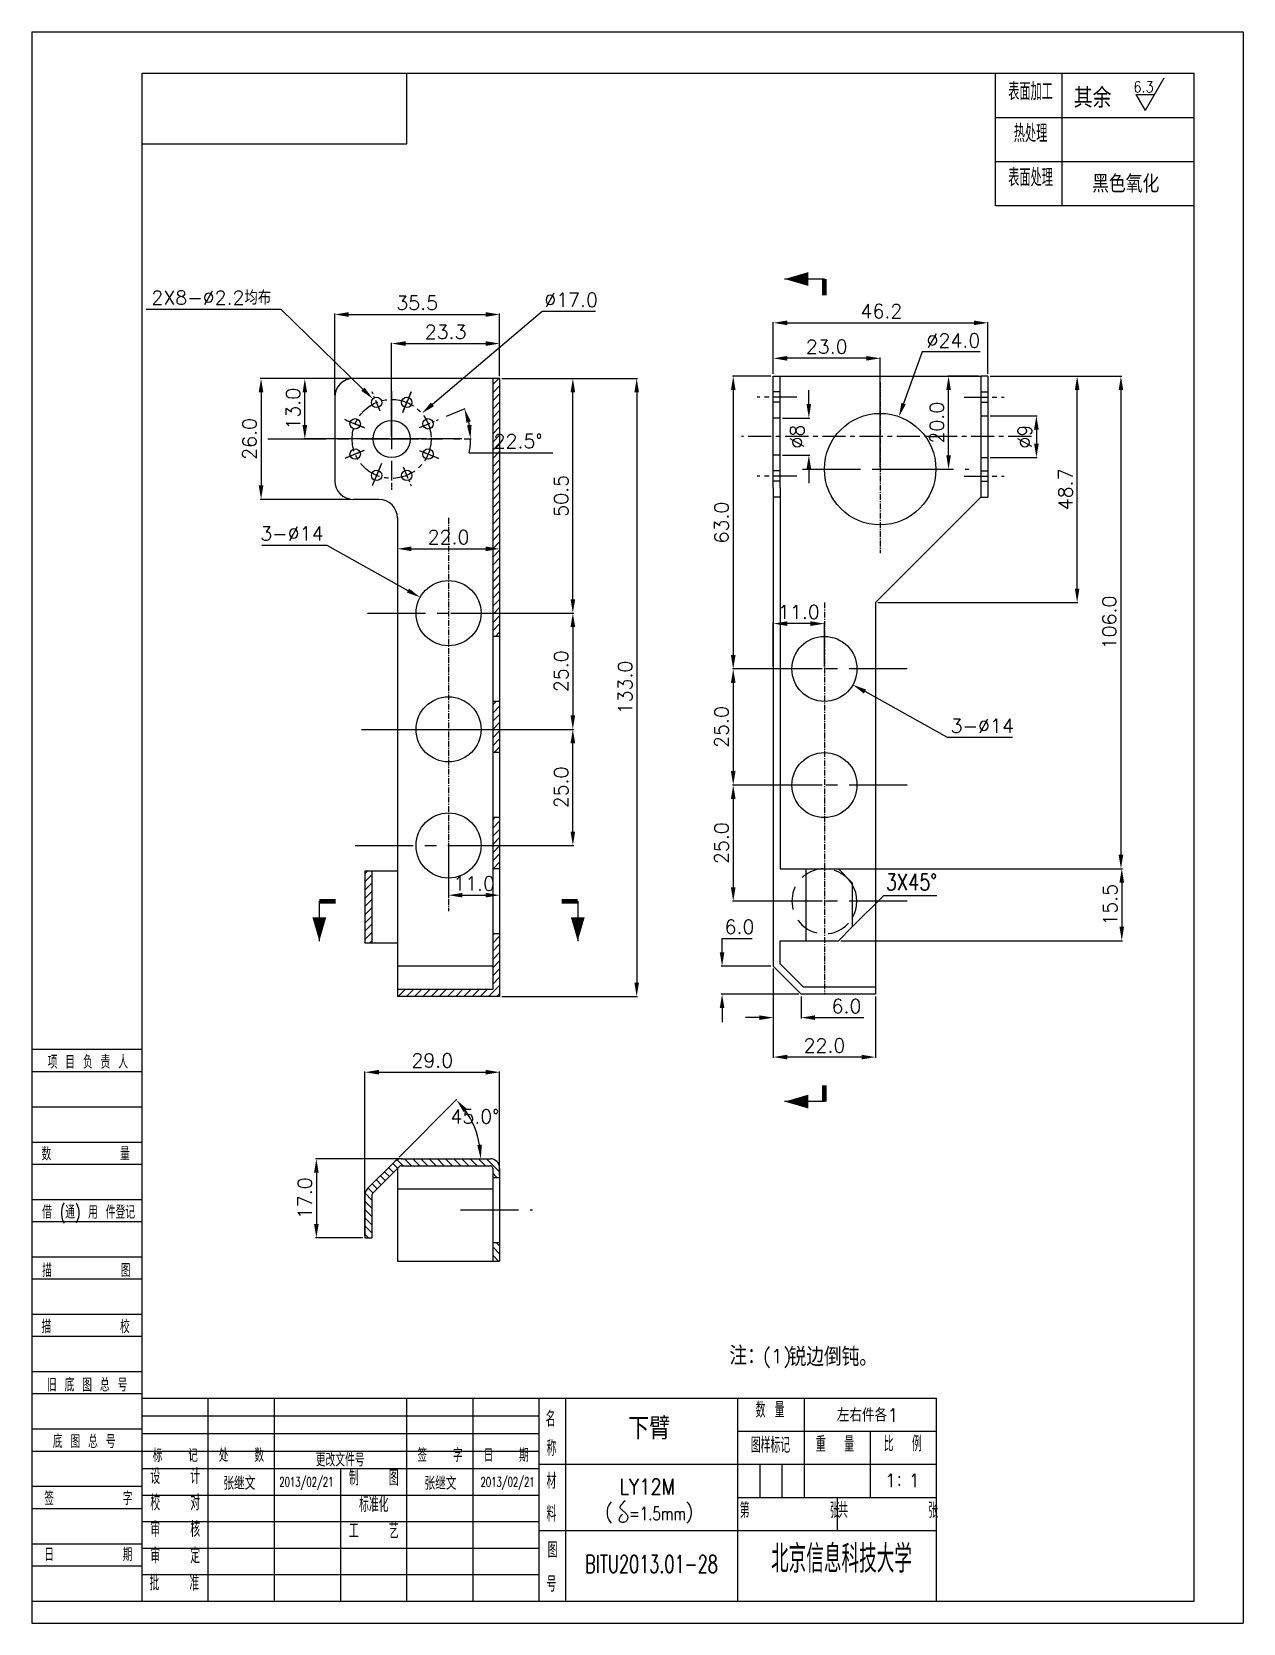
# Model space of a CAD drawing. Extents: x 2854 to 5858, y -1165 to 723.
# Drawn here: x 3836.5 to 4097.3, y 380.3 to 722.8 of the extents above; entities that cross this region are included whole.
import ezdxf
from ezdxf.enums import TextEntityAlignment as Align

# ---------------------------------------------------------------- set-up
doc = ezdxf.new("R2010")
doc.units = 0
doc.header["$MEASUREMENT"] = 0
doc.linetypes.add('PF_CENTER', pattern=[2, 1.25, -0.25, 0.25, -0.25])
doc.linetypes.add('PF_DASHED', pattern=[0.75, 0.5, -0.25])
doc.layers.get('0').update_dxf_attribs({"linetype": 'CONTINUOUS'})
doc.layers.get('DEFPOINTS').update_dxf_attribs({"linetype": 'CONTINUOUS'})
for name, color, linetype in [('1', 1, 'CONTINUOUS'), ('SMPEN_CENTER', 4, 'PF_CENTER'), ('SMPEN_DASHED', 2, 'PF_DASHED'), ('SMPEN_DIM', 3, 'CONTINUOUS'), ('SMPEN_HATCH', 6, 'CONTINUOUS'), ('SMPEN_TEXT', 6, 'CONTINUOUS'), ('SMPEN_THICK', 7, 'CONTINUOUS')]:
    doc.layers.add(name, color=color, linetype=linetype)
doc.styles.get("Standard").update_dxf_attribs({"font": 'txt.shx', "bigfont": 'hshztxt.shx'})
doc.styles.add('STYLE1', font='complex.shx', dxfattribs={"bigfont": 'hzdx.shx'})
doc.dimstyles.get("Standard").update_dxf_attribs({"dimtxt": 3, "dimasz": 3, "dimexe": 0.18, "dimexo": 0.5, "dimgap": 1, "dimtad": 1, "dimtoh": 1, "dimdec": 1, "dimzin": 0, "dimdsep": 46, "dimtxsty": 'Standard', "dimcen": 0, "dimadec": 1, "dimazin": 0, "dimtfac": 1, "dimtdec": 1, "dimtofl": 0, "dimtmove": 0, "dimatfit": 3, "dimfxl": 0, "dimtolj": 1, "dimtzin": 0, "dimarcsym": 0})
doc.dimstyles.new('STANDARD$0', dxfattribs={"dimtxt": 3, "dimasz": 3, "dimexe": 0.18, "dimexo": 0.5, "dimgap": 1, "dimtad": 1, "dimtoh": 1, "dimdec": 1, "dimzin": 0, "dimdsep": 46, "dimtxsty": 'Standard', "dimcen": 0, "dimadec": 1, "dimazin": 0, "dimtfac": 1, "dimtdec": 1, "dimtofl": 0, "dimtmove": 0, "dimatfit": 3, "dimfxl": 0, "dimtolj": 1, "dimtzin": 0, "dimarcsym": 0})
pattern_1 = [(45, (-332.52, -1565.4697), (-0.88388348, 0.88388348), [])]

msp = doc.modelspace()

# ---------------------------------------------------------------- texts
at = {"color": 6, "width": 0.67}
for s, height, p in [('数 量', 3.325, (3995.48, 423.56)), ('标   记', 2.85, (3867.41, 414.14)), ('处   数', 2.85, (3881.66, 414.17)), ('签   字', 2.85, (3924.41, 414.18)), ('日   期', 2.85, (3938.66, 414.18)), ('图样标记', 3.325, (3995.56, 415.99)), ('重  量', 3.325, (4009.44, 416.18)), ('比  例', 3.325, (4024.05, 416.27)), ('设   计', 3.325, (3867.41, 409.28)), ('制   图', 3.325, (3910.16, 408.94)), ('校   对', 3.325, (3867.41, 403.58)), ('标准化', 3.325, (3910.16, 403.24)), ('第        张', 3.325, (3999.7, 401.96)), ('共        张', 3.325, (4020.89, 401.96)), ('审   核', 3.325, (3867.41, 397.88)), ('工   艺', 3.325, (3910.16, 397.54)), ('审   定', 3.325, (3867.41, 392.18)), ('批   准', 3.325, (3867.21, 386.33))]:
    msp.add_text(s, height=height, dxfattribs=at).set_placement(p, align=Align.BOTTOM_CENTER)
at = {"color": 6}
for s, height, width, p in [('名', 3.33, 0.67, (3947.16, 422.61)), ('称', 3.33, 0.67, (3947.34, 416.29)), ('更改文件号', 2.85, 0.67, (3897.66, 414.04)), ('材', 3.33, 0.667, (3947.34, 409.24)), ('料', 3.33, 0.67, (3947.34, 402.19)), ('图', 3.33, 0.67, (3947.59, 394.41)), ('号', 3.33, 0.67, (3947.34, 387.11))]:
    msp.add_text(s, height=height, dxfattribs=dict(at, width=width)).set_placement(p)
at = {"layer": 'SMPEN_DIM', "style": 'STYLE1'}
for s, height, p in [('其余', 4.275, (4064.9, 708.83)), ('黑色氧化', 3.8, (4072.04, 690.28))]:
    msp.add_text(s, height=height, dxfattribs=at).set_placement(p, align=Align.MIDDLE)
at = {"layer": 'SMPEN_DIM'}
for s, height, width, p in [('6.3', 2.375, 0.85, (4075.88, 710.95)), ('3X45%%d', 3.5, 0.8, (4025.91, 539.83)), ('=1.5mm', 2.8, 0.75, (3971.24, 403.92))]:
    msp.add_text(s, height=height, dxfattribs=dict(at, width=width)).set_placement(p, align=Align.MIDDLE)
for s, height, p in [('注：', 4, (3990.52, 438.11)), ('(1)', 3, (3996.96, 437.55)), ('锐边倒钝。', 4, (4008.98, 437.83)), ('(', 3, (3960.76, 404.11))]:
    msp.add_text(s, height=height, dxfattribs=at).set_placement(p, align=Align.MIDDLE)
at = {"layer": 'SMPEN_DIM', "ltscale": 8}
for s, p in [('左右件各1', (4016.48, 425.26)), ('1：1', (4023.97, 411.01))]:
    msp.add_text(s, height=2.85, dxfattribs=at).set_placement(p, align=Align.MIDDLE)
for s, height, width, p in [('张继文', 2.85, 0.85, (3881.21, 410.57)), ('2013/02/21', 2, 0.6667, (3895.65, 410.57)), ('张继文', 2.85, 0.85, (3924.51, 410.57)), ('2013/02/21', 2, 0.6667, (3938.97, 410.57)), ('LY12M', 3.325, 0.85, (3969.05, 409.7)), ('BITU2013.01-28', 3.8, 0.6667, (3969.95, 393.05))]:
    msp.add_text(s, height=height, dxfattribs=dict(at, width=width)).set_placement(p, align=Align.MIDDLE)
at = {"layer": 'SMPEN_DIM', "text_generation_flag": 2}
msp.add_text('(', height=3, dxfattribs=at).set_placement((3978.1, 404.11), align=Align.MIDDLE)
at = {"layer": 'SMPEN_HATCH'}
msp.add_text('下臂', height=4.75, dxfattribs=at).set_placement((3969.44, 422.48), align=Align.MIDDLE)
at = {"layer": 'SMPEN_TEXT', "width": 0.667}
msp.add_text('北京信息科技大学', height=5.985, dxfattribs=at).set_placement((4010.85, 389.38), align=Align.BOTTOM_CENTER)

# ---------------------------------------------------------------- blocks, each defined once
blk = doc.blocks.new('*D679')
at = {"layer": 'DEFPOINTS', "color": 0, "ltscale": 10}
for p in [(3926.25, 547.68), (3937.25, 547.62), (3937.25, 536.99)]:
    blk.add_point(p, dxfattribs=at)
at = {"layer": 'SMPEN_DIM', "color": 0, "lineweight": -2, "ltscale": 10}
for p, q in [((3926.25, 547.18), (3926.25, 536.81)), ((3937.25, 547.12), (3937.25, 536.81)), ((3929.25, 536.99), (3934.25, 536.99))]:
    blk.add_line(p, q, dxfattribs=at)
at = {"layer": 'SMPEN_DIM', "color": 0, "ltscale": 10}
for points in [[(3929.25, 537.49), (3929.25, 536.49), (3926.25, 536.99)], [(3934.25, 537.49), (3934.25, 536.49), (3937.25, 536.99)]]:
    blk.add_solid(points, dxfattribs=at)
at = {"layer": 'SMPEN_DIM', "color": 0, "ltscale": 10, "insert": (3931.75, 539.49), "char_height": 3, "attachment_point": 5}
blk.add_mtext('\\A1;11.0', dxfattribs=at)
blk = doc.blocks.new('*D678')
at = {"layer": 'DEFPOINTS', "color": 0, "ltscale": 10}
for p in [(3930.78, 489.22), (3914.66, 479.67), (3916.08, 480.26), (3935.25, 480.26), (3908.83, 473.84)]:
    blk.add_point(p, dxfattribs=at)
at = {"layer": 'SMPEN_DIM', "color": 0, "lineweight": -2, "ltscale": 10}
blk.add_line((3915.6, 480.61), (3928.06, 493.07), dxfattribs=at)
blk.add_arc((3915.25, 480.26), 17.93, 9.5968, 35.4032, dxfattribs=at)
at = {"layer": 'SMPEN_DIM', "color": 0, "ltscale": 10}
for points in [[(3929.48, 490.32), (3930.25, 490.97), (3927.93, 492.94)], [(3933.43, 483.29), (3932.43, 483.21), (3933.18, 480.26)]]:
    blk.add_solid(points, dxfattribs=at)
at = {"layer": 'SMPEN_DIM', "color": 0, "ltscale": 10, "insert": (3931.92, 489.37), "char_height": 3, "attachment_point": 5}
blk.add_mtext('\\A1;45.0°', dxfattribs=at)
blk = doc.blocks.new('*D677')
at = {"layer": 'DEFPOINTS', "color": 0, "ltscale": 10}
for p in [(3916.77, 480.26), (3897.79, 463.26), (3908.25, 463.26)]:
    blk.add_point(p, dxfattribs=at)
at = {"layer": 'SMPEN_DIM', "color": 0, "lineweight": -2, "ltscale": 10}
for p, q in [((3916.27, 480.26), (3897.61, 480.26)), ((3897.79, 477.26), (3897.79, 466.26)), ((3907.75, 463.26), (3897.61, 463.26))]:
    blk.add_line(p, q, dxfattribs=at)
at = {"layer": 'SMPEN_DIM', "color": 0, "ltscale": 10}
for points in [[(3897.29, 477.26), (3898.29, 477.26), (3897.79, 480.26)], [(3897.29, 466.26), (3898.29, 466.26), (3897.79, 463.26)]]:
    blk.add_solid(points, dxfattribs=at)
at = {"layer": 'SMPEN_DIM', "color": 0, "ltscale": 10, "insert": (3895.29, 471.76), "char_height": 3, "attachment_point": 5, "rotation": 90}
blk.add_mtext('\\A1;17.0', dxfattribs=at)
blk = doc.blocks.new('*D676')
at = {"layer": 'DEFPOINTS', "color": 0, "ltscale": 10}
for p in [(3937.25, 498.89), (3937.25, 476.26), (3908.25, 463.26)]:
    blk.add_point(p, dxfattribs=at)
at = {"layer": 'SMPEN_DIM', "color": 0, "lineweight": -2, "ltscale": 10}
for p, q in [((3908.25, 463.76), (3908.25, 499.07)), ((3911.25, 498.89), (3934.25, 498.89)), ((3937.25, 476.76), (3937.25, 499.07))]:
    blk.add_line(p, q, dxfattribs=at)
at = {"layer": 'SMPEN_DIM', "color": 0, "ltscale": 10}
for points in [[(3911.25, 499.39), (3911.25, 498.39), (3908.25, 498.89)], [(3934.25, 499.39), (3934.25, 498.39), (3937.25, 498.89)]]:
    blk.add_solid(points, dxfattribs=at)
at = {"layer": 'SMPEN_DIM', "color": 0, "ltscale": 10, "insert": (3922.75, 501.39), "char_height": 3, "attachment_point": 5}
blk.add_mtext('\\A1;29.0', dxfattribs=at)
blk = doc.blocks.new('*D675')
at = {"layer": 'DEFPOINTS', "color": 0, "ltscale": 10}
for p in [(3996.17, 595.43), (3996.17, 585.68), (4007.17, 585.68)]:
    blk.add_point(p, dxfattribs=at)
at = {"layer": 'SMPEN_DIM', "color": 0, "lineweight": -2, "ltscale": 10}
for p, q in [((3996.17, 586.18), (3996.17, 595.61)), ((4004.17, 595.43), (3999.17, 595.43)), ((4007.17, 586.18), (4007.17, 595.61))]:
    blk.add_line(p, q, dxfattribs=at)
at = {"layer": 'SMPEN_DIM', "color": 0, "ltscale": 10}
for points in [[(3999.17, 595.93), (3999.17, 594.93), (3996.17, 595.43)], [(4004.17, 595.93), (4004.17, 594.93), (4007.17, 595.43)]]:
    blk.add_solid(points, dxfattribs=at)
at = {"layer": 'SMPEN_DIM', "color": 0, "ltscale": 10, "insert": (4001.67, 597.93), "char_height": 3, "attachment_point": 5}
blk.add_mtext('\\A1;11.0', dxfattribs=at)
blk = doc.blocks.new('*D674')
at = {"layer": 'DEFPOINTS', "color": 0, "ltscale": 10}
for p in [(3996.17, 521.68), (4002.17, 515.68), (4002.17, 510.63)]:
    blk.add_point(p, dxfattribs=at)
at = {"layer": 'SMPEN_DIM', "color": 0, "lineweight": -2, "ltscale": 10}
for p, q in [((3996.17, 521.18), (3996.17, 510.45)), ((4002.17, 515.18), (4002.17, 510.45)), ((3993.17, 510.63), (3990.17, 510.63)), ((4005.17, 510.63), (4015.67, 510.63))]:
    blk.add_line(p, q, dxfattribs=at)
at = {"layer": 'SMPEN_DIM', "color": 0, "ltscale": 10}
for points in [[(3993.17, 511.13), (3993.17, 510.13), (3996.17, 510.63)], [(4005.17, 511.13), (4005.17, 510.13), (4002.17, 510.63)]]:
    blk.add_solid(points, dxfattribs=at)
at = {"layer": 'SMPEN_DIM', "color": 0, "ltscale": 10, "insert": (4011.92, 513.13), "char_height": 3, "attachment_point": 5}
blk.add_mtext('\\A1;6.0', dxfattribs=at)
blk = doc.blocks.new('*D673')
at = {"layer": 'DEFPOINTS', "color": 0, "ltscale": 10}
for p in [(3985.14, 521.68), (3996.17, 521.68), (4002.17, 515.68)]:
    blk.add_point(p, dxfattribs=at)
at = {"layer": 'SMPEN_DIM', "color": 0, "lineweight": -2, "ltscale": 10}
for p, q in [((3985.14, 524.68), (3985.14, 527.68)), ((3985.14, 527.68), (3991.64, 527.68)), ((3995.67, 521.68), (3984.96, 521.68)), ((4001.67, 515.68), (3984.96, 515.68)), ((3985.14, 512.68), (3985.14, 509.68))]:
    blk.add_line(p, q, dxfattribs=at)
at = {"layer": 'SMPEN_DIM', "color": 0, "ltscale": 10}
for points in [[(3984.64, 524.68), (3985.64, 524.68), (3985.14, 521.68)], [(3984.64, 512.68), (3985.64, 512.68), (3985.14, 515.68)]]:
    blk.add_solid(points, dxfattribs=at)
at = {"layer": 'SMPEN_DIM', "color": 0, "ltscale": 10, "insert": (3988.89, 530.18), "char_height": 3, "attachment_point": 5}
blk.add_mtext('\\A1;6.0', dxfattribs=at)
blk = doc.blocks.new('*D672')
at = {"layer": 'DEFPOINTS', "color": 0, "ltscale": 10}
for p in [(4001.06, 589.08), (4013.29, 582.27)]:
    blk.add_point(p, dxfattribs=at)
at = {"layer": 'SMPEN_DIM', "color": 0, "lineweight": -2, "ltscale": 10}
for p, q in [((4033.65, 570.91), (4015.91, 580.81)), ((4047.65, 570.91), (4033.65, 570.91))]:
    blk.add_line(p, q, dxfattribs=at)
at = {"layer": 'SMPEN_DIM', "color": 0, "ltscale": 10}
blk.add_solid([(4016.15, 581.24), (4015.66, 580.37), (4013.29, 582.27)], dxfattribs=at)
at = {"layer": 'SMPEN_DIM', "color": 0, "ltscale": 10, "insert": (4041.15, 573.41), "char_height": 3, "attachment_point": 5}
blk.add_mtext('\\A1;3-%%c14', dxfattribs=at)
blk = doc.blocks.new('*D671')
at = {"layer": 'DEFPOINTS', "color": 0, "ltscale": 10}
for p in [(3920.14, 601.09), (3932.36, 594.26)]:
    blk.add_point(p, dxfattribs=at)
at = {"layer": 'SMPEN_DIM', "color": 0, "lineweight": -2, "ltscale": 10}
for p, q in [((3886.02, 612.32), (3900.02, 612.32)), ((3900.02, 612.32), (3917.52, 602.55))]:
    blk.add_line(p, q, dxfattribs=at)
at = {"layer": 'SMPEN_DIM', "color": 0, "ltscale": 10}
blk.add_solid([(3917.76, 602.99), (3917.27, 602.12), (3920.14, 601.09)], dxfattribs=at)
at = {"layer": 'SMPEN_DIM', "color": 0, "ltscale": 10, "insert": (3892.52, 614.82), "char_height": 3, "attachment_point": 5}
blk.add_mtext('\\A1;3-%%c14', dxfattribs=at)
blk = doc.blocks.new('*D670')
at = {"layer": 'DEFPOINTS', "color": 0, "ltscale": 10}
for p in [(3926.25, 572.68), (3953.01, 572.68), (3926.25, 547.68)]:
    blk.add_point(p, dxfattribs=at)
at = {"layer": 'SMPEN_DIM', "color": 0, "lineweight": -2, "ltscale": 10}
for p, q in [((3926.75, 572.68), (3953.19, 572.68)), ((3953.01, 550.68), (3953.01, 569.68)), ((3926.75, 547.68), (3953.19, 547.68))]:
    blk.add_line(p, q, dxfattribs=at)
at = {"layer": 'SMPEN_DIM', "color": 0, "ltscale": 10}
for points in [[(3952.51, 569.68), (3953.51, 569.68), (3953.01, 572.68)], [(3952.51, 550.68), (3953.51, 550.68), (3953.01, 547.68)]]:
    blk.add_solid(points, dxfattribs=at)
at = {"layer": 'SMPEN_DIM', "color": 0, "ltscale": 10, "insert": (3950.51, 560.18), "char_height": 3, "attachment_point": 5, "rotation": 90}
blk.add_mtext('\\A1;25.0', dxfattribs=at)
blk = doc.blocks.new('*D669')
at = {"layer": 'DEFPOINTS', "color": 0, "ltscale": 10}
for p in [(3926.25, 597.68), (3926.25, 572.68), (3953.01, 572.68)]:
    blk.add_point(p, dxfattribs=at)
at = {"layer": 'SMPEN_DIM', "color": 0, "lineweight": -2, "ltscale": 10}
for p, q in [((3926.75, 597.68), (3953.19, 597.68)), ((3953.01, 594.68), (3953.01, 575.68)), ((3926.75, 572.68), (3953.19, 572.68))]:
    blk.add_line(p, q, dxfattribs=at)
at = {"layer": 'SMPEN_DIM', "color": 0, "ltscale": 10}
for points in [[(3952.51, 594.68), (3953.51, 594.68), (3953.01, 597.68)], [(3952.51, 575.68), (3953.51, 575.68), (3953.01, 572.68)]]:
    blk.add_solid(points, dxfattribs=at)
at = {"layer": 'SMPEN_DIM', "color": 0, "ltscale": 10, "insert": (3950.51, 585.18), "char_height": 3, "attachment_point": 5, "rotation": 90}
blk.add_mtext('\\A1;25.0', dxfattribs=at)
blk = doc.blocks.new('*D668')
at = {"layer": 'DEFPOINTS', "color": 0, "ltscale": 10}
for p in [(3937.25, 648.18), (3953.01, 648.18), (3926.25, 597.68)]:
    blk.add_point(p, dxfattribs=at)
at = {"layer": 'SMPEN_DIM', "color": 0, "lineweight": -2, "ltscale": 10}
for p, q in [((3937.75, 648.18), (3953.19, 648.18)), ((3953.01, 600.68), (3953.01, 645.18)), ((3926.75, 597.68), (3953.19, 597.68))]:
    blk.add_line(p, q, dxfattribs=at)
at = {"layer": 'SMPEN_DIM', "color": 0, "ltscale": 10}
for points in [[(3952.51, 645.18), (3953.51, 645.18), (3953.01, 648.18)], [(3952.51, 600.68), (3953.51, 600.68), (3953.01, 597.68)]]:
    blk.add_solid(points, dxfattribs=at)
at = {"layer": 'SMPEN_DIM', "color": 0, "ltscale": 10, "insert": (3950.51, 622.93), "char_height": 3, "attachment_point": 5, "rotation": 90}
blk.add_mtext('\\A1;50.5', dxfattribs=at)
blk = doc.blocks.new('*D667')
at = {"layer": 'DEFPOINTS', "color": 0, "ltscale": 10}
for p in [(4010.17, 542.68), (4010.17, 527.18), (4071.19, 527.18)]:
    blk.add_point(p, dxfattribs=at)
at = {"layer": 'SMPEN_DIM', "color": 0, "lineweight": -2, "ltscale": 10}
for p, q in [((4010.67, 542.68), (4071.37, 542.68)), ((4071.19, 539.68), (4071.19, 530.18)), ((4010.67, 527.18), (4071.37, 527.18))]:
    blk.add_line(p, q, dxfattribs=at)
at = {"layer": 'SMPEN_DIM', "color": 0, "ltscale": 10}
for points in [[(4070.69, 539.68), (4071.69, 539.68), (4071.19, 542.68)], [(4070.69, 530.18), (4071.69, 530.18), (4071.19, 527.18)]]:
    blk.add_solid(points, dxfattribs=at)
at = {"layer": 'SMPEN_DIM', "color": 0, "ltscale": 10, "insert": (4068.69, 534.93), "char_height": 3, "attachment_point": 5, "rotation": 90}
blk.add_mtext('\\A1;15.5', dxfattribs=at)
blk = doc.blocks.new('*D666')
at = {"layer": 'DEFPOINTS', "color": 0, "ltscale": 10}
for p in [(4042.37, 648.68), (3997.67, 542.68), (4071.01, 542.68)]:
    blk.add_point(p, dxfattribs=at)
at = {"layer": 'SMPEN_DIM', "color": 0, "lineweight": -2, "ltscale": 10}
for p, q in [((4042.87, 648.68), (4071.19, 648.68)), ((4071.01, 645.68), (4071.01, 545.68)), ((3998.17, 542.68), (4071.19, 542.68))]:
    blk.add_line(p, q, dxfattribs=at)
at = {"layer": 'SMPEN_DIM', "color": 0, "ltscale": 10}
for points in [[(4070.51, 645.68), (4071.51, 645.68), (4071.01, 648.68)], [(4070.51, 545.68), (4071.51, 545.68), (4071.01, 542.68)]]:
    blk.add_solid(points, dxfattribs=at)
at = {"layer": 'SMPEN_DIM', "color": 0, "ltscale": 10, "insert": (4068.51, 595.68), "char_height": 3, "attachment_point": 5, "rotation": 90}
blk.add_mtext('\\A1;106.0', dxfattribs=at)
blk = doc.blocks.new('*D665')
at = {"layer": 'DEFPOINTS', "color": 0, "ltscale": 10}
for p in [(4007.17, 560.68), (3987.54, 535.68), (4007.17, 535.68)]:
    blk.add_point(p, dxfattribs=at)
at = {"layer": 'SMPEN_DIM', "color": 0, "lineweight": -2, "ltscale": 10}
for p, q in [((4006.67, 560.68), (3987.36, 560.68)), ((3987.54, 557.68), (3987.54, 538.68)), ((4006.67, 535.68), (3987.36, 535.68))]:
    blk.add_line(p, q, dxfattribs=at)
at = {"layer": 'SMPEN_DIM', "color": 0, "ltscale": 10}
for points in [[(3987.04, 557.68), (3988.04, 557.68), (3987.54, 560.68)], [(3987.04, 538.68), (3988.04, 538.68), (3987.54, 535.68)]]:
    blk.add_solid(points, dxfattribs=at)
at = {"layer": 'SMPEN_DIM', "color": 0, "ltscale": 10, "insert": (3985.04, 548.18), "char_height": 3, "attachment_point": 5, "rotation": 90}
blk.add_mtext('\\A1;25.0', dxfattribs=at)
blk = doc.blocks.new('*D664')
at = {"layer": 'DEFPOINTS', "color": 0, "ltscale": 10}
for p in [(4007.17, 585.68), (3987.54, 560.68), (4007.17, 560.68)]:
    blk.add_point(p, dxfattribs=at)
at = {"layer": 'SMPEN_DIM', "color": 0, "lineweight": -2, "ltscale": 10}
for p, q in [((4006.67, 585.68), (3987.36, 585.68)), ((3987.54, 582.68), (3987.54, 563.68)), ((4006.67, 560.68), (3987.36, 560.68))]:
    blk.add_line(p, q, dxfattribs=at)
at = {"layer": 'SMPEN_DIM', "color": 0, "ltscale": 10}
for points in [[(3987.04, 582.68), (3988.04, 582.68), (3987.54, 585.68)], [(3987.04, 563.68), (3988.04, 563.68), (3987.54, 560.68)]]:
    blk.add_solid(points, dxfattribs=at)
at = {"layer": 'SMPEN_DIM', "color": 0, "ltscale": 10, "insert": (3985.04, 573.18), "char_height": 3, "attachment_point": 5, "rotation": 90}
blk.add_mtext('\\A1;25.0', dxfattribs=at)
blk = doc.blocks.new('*D663')
at = {"layer": 'DEFPOINTS', "color": 0, "ltscale": 10}
for p in [(3996.17, 648.68), (3987.54, 585.68), (3988.62, 585.68)]:
    blk.add_point(p, dxfattribs=at)
at = {"layer": 'SMPEN_DIM', "color": 0, "lineweight": -2, "ltscale": 10}
for p, q in [((3995.67, 648.68), (3987.36, 648.68)), ((3987.54, 645.68), (3987.54, 588.68)), ((3988.12, 585.68), (3987.36, 585.68))]:
    blk.add_line(p, q, dxfattribs=at)
at = {"layer": 'SMPEN_DIM', "color": 0, "ltscale": 10}
for points in [[(3987.04, 645.68), (3988.04, 645.68), (3987.54, 648.68)], [(3987.04, 588.68), (3988.04, 588.68), (3987.54, 585.68)]]:
    blk.add_solid(points, dxfattribs=at)
at = {"layer": 'SMPEN_DIM', "color": 0, "ltscale": 10, "insert": (3985.04, 617.18), "char_height": 3, "attachment_point": 5, "rotation": 90}
blk.add_mtext('\\A1;63.0', dxfattribs=at)
blk = doc.blocks.new('*D662')
at = {"layer": 'DEFPOINTS', "color": 0, "ltscale": 10}
for p in [(4023.21, 639.97), (4015.13, 617.38)]:
    blk.add_point(p, dxfattribs=at)
at = {"layer": 'SMPEN_DIM', "color": 0, "lineweight": -2, "ltscale": 10}
for p, q in [((4028.19, 653.89), (4024.23, 642.8)), ((4040.69, 653.89), (4028.19, 653.89))]:
    blk.add_line(p, q, dxfattribs=at)
at = {"layer": 'SMPEN_DIM', "color": 0, "ltscale": 10}
blk.add_solid([(4023.75, 642.97), (4024.7, 642.63), (4023.21, 639.97)], dxfattribs=at)
at = {"layer": 'SMPEN_DIM', "color": 0, "ltscale": 10, "insert": (4034.94, 656.39), "char_height": 3, "attachment_point": 5}
blk.add_mtext('\\A1;∅24.0', dxfattribs=at)
blk = doc.blocks.new('*D661')
at = {"layer": 'DEFPOINTS', "color": 0, "ltscale": 10}
for p in [(3996.17, 652.53), (3996.17, 648.68), (4019.17, 628.68)]:
    blk.add_point(p, dxfattribs=at)
at = {"layer": 'SMPEN_DIM', "color": 0, "lineweight": -2, "ltscale": 10}
for p, q in [((3996.17, 649.18), (3996.17, 652.71)), ((4016.17, 652.53), (3999.17, 652.53)), ((4019.17, 629.18), (4019.17, 652.71))]:
    blk.add_line(p, q, dxfattribs=at)
at = {"layer": 'SMPEN_DIM', "color": 0, "ltscale": 10}
for points in [[(3999.17, 653.03), (3999.17, 652.03), (3996.17, 652.53)], [(4016.17, 653.03), (4016.17, 652.03), (4019.17, 652.53)]]:
    blk.add_solid(points, dxfattribs=at)
at = {"layer": 'SMPEN_DIM', "color": 0, "ltscale": 10, "insert": (4007.67, 655.03), "char_height": 3, "attachment_point": 5}
blk.add_mtext('\\A1;23.0', dxfattribs=at)
blk = doc.blocks.new('*D660')
at = {"layer": 'DEFPOINTS', "color": 0, "ltscale": 10}
for p in [(4033.9, 648.68), (4040.87, 648.68), (4019.17, 628.68)]:
    blk.add_point(p, dxfattribs=at)
at = {"layer": 'SMPEN_DIM', "color": 0, "lineweight": -2, "ltscale": 10}
for p, q in [((4040.37, 648.68), (4033.72, 648.68)), ((4033.9, 631.68), (4033.9, 645.68)), ((4019.67, 628.68), (4034.08, 628.68))]:
    blk.add_line(p, q, dxfattribs=at)
at = {"layer": 'SMPEN_DIM', "color": 0, "ltscale": 10}
for points in [[(4033.4, 645.68), (4034.4, 645.68), (4033.9, 648.68)], [(4033.4, 631.68), (4034.4, 631.68), (4033.9, 628.68)]]:
    blk.add_solid(points, dxfattribs=at)
at = {"layer": 'SMPEN_DIM', "color": 0, "ltscale": 10, "insert": (4031.4, 638.68), "char_height": 3, "attachment_point": 5, "rotation": 90}
blk.add_mtext('\\A1;20.0', dxfattribs=at)
blk = doc.blocks.new('*D659')
at = {"layer": 'DEFPOINTS', "color": 0, "ltscale": 10}
for p in [(4042.37, 660.16), (3996.17, 648.68), (4042.37, 648.68)]:
    blk.add_point(p, dxfattribs=at)
at = {"layer": 'SMPEN_DIM', "color": 0, "lineweight": -2, "ltscale": 10}
for p, q in [((3996.17, 649.18), (3996.17, 660.34)), ((3999.17, 660.16), (4039.37, 660.16)), ((4042.37, 649.18), (4042.37, 660.34))]:
    blk.add_line(p, q, dxfattribs=at)
at = {"layer": 'SMPEN_DIM', "color": 0, "ltscale": 10}
for points in [[(3999.17, 660.66), (3999.17, 659.66), (3996.17, 660.16)], [(4039.37, 660.66), (4039.37, 659.66), (4042.37, 660.16)]]:
    blk.add_solid(points, dxfattribs=at)
at = {"layer": 'SMPEN_DIM', "color": 0, "ltscale": 10, "insert": (4019.44, 662.66), "char_height": 3, "attachment_point": 5}
blk.add_mtext('\\A1;46.2', dxfattribs=at)
blk = doc.blocks.new('*D658')
at = {"layer": 'DEFPOINTS', "color": 0, "ltscale": 10}
for p in [(3996.17, 521.68), (4018.17, 515.68), (3996.17, 502.15)]:
    blk.add_point(p, dxfattribs=at)
at = {"layer": 'SMPEN_DIM', "color": 0, "lineweight": -2, "ltscale": 10}
for p, q in [((3996.17, 521.18), (3996.17, 501.97)), ((4018.17, 515.18), (4018.17, 501.97)), ((4015.17, 502.15), (3999.17, 502.15))]:
    blk.add_line(p, q, dxfattribs=at)
at = {"layer": 'SMPEN_DIM', "color": 0, "ltscale": 10}
for points in [[(3999.17, 502.65), (3999.17, 501.65), (3996.17, 502.15)], [(4015.17, 502.65), (4015.17, 501.65), (4018.17, 502.15)]]:
    blk.add_solid(points, dxfattribs=at)
at = {"layer": 'SMPEN_DIM', "color": 0, "ltscale": 10, "insert": (4007.18, 504.65), "char_height": 3, "attachment_point": 5}
blk.add_mtext('\\A1;22.0', dxfattribs=at)
blk = doc.blocks.new('*D657')
at = {"layer": 'DEFPOINTS', "color": 0, "ltscale": 10}
for p in [(4042.37, 648.68), (4061.58, 648.68), (4018.17, 599.98)]:
    blk.add_point(p, dxfattribs=at)
at = {"layer": 'SMPEN_DIM', "color": 0, "lineweight": -2, "ltscale": 10}
for p, q in [((4042.87, 648.68), (4061.76, 648.68)), ((4061.58, 602.98), (4061.58, 645.68)), ((4018.67, 599.98), (4061.76, 599.98))]:
    blk.add_line(p, q, dxfattribs=at)
at = {"layer": 'SMPEN_DIM', "color": 0, "ltscale": 10}
for points in [[(4061.08, 645.68), (4062.08, 645.68), (4061.58, 648.68)], [(4061.08, 602.98), (4062.08, 602.98), (4061.58, 599.98)]]:
    blk.add_solid(points, dxfattribs=at)
at = {"layer": 'SMPEN_DIM', "color": 0, "ltscale": 10, "insert": (4059.08, 624.33), "char_height": 3, "attachment_point": 5, "rotation": 90}
blk.add_mtext('\\A1;48.7', dxfattribs=at)
blk = doc.blocks.new('*D656')
at = {"layer": 'DEFPOINTS', "color": 0, "ltscale": 10}
for p in [(3997.67, 639.68), (3997.67, 631.68), (4003.82, 631.68)]:
    blk.add_point(p, dxfattribs=at)
at = {"layer": 'SMPEN_DIM', "color": 0, "lineweight": -2, "ltscale": 10}
for p, q in [((4003.82, 642.68), (4003.82, 645.68)), ((3998.17, 639.68), (4004, 639.68)), ((3998.17, 631.68), (4004, 631.68)), ((4003.82, 628.68), (4003.82, 625.68))]:
    blk.add_line(p, q, dxfattribs=at)
at = {"layer": 'SMPEN_DIM', "color": 0, "ltscale": 10}
for points in [[(4003.32, 642.68), (4004.32, 642.68), (4003.82, 639.68)], [(4003.32, 628.68), (4004.32, 628.68), (4003.82, 631.68)]]:
    blk.add_solid(points, dxfattribs=at)
at = {"layer": 'SMPEN_DIM', "color": 0, "ltscale": 10, "insert": (4001.32, 635.68), "char_height": 3, "attachment_point": 5, "rotation": 90}
blk.add_mtext('\\A1;%%c8', dxfattribs=at)
blk = doc.blocks.new('*D655')
at = {"layer": 'DEFPOINTS', "color": 0, "ltscale": 10}
for p in [(4042.37, 640.18), (4042.37, 631.18), (4052.81, 631.18)]:
    blk.add_point(p, dxfattribs=at)
at = {"layer": 'SMPEN_DIM', "color": 0, "lineweight": -2, "ltscale": 10}
for p, q in [((4042.87, 640.18), (4052.99, 640.18)), ((4052.81, 637.18), (4052.81, 634.18)), ((4042.87, 631.18), (4052.99, 631.18))]:
    blk.add_line(p, q, dxfattribs=at)
at = {"layer": 'SMPEN_DIM', "color": 0, "ltscale": 10}
for points in [[(4052.31, 637.18), (4053.31, 637.18), (4052.81, 640.18)], [(4052.31, 634.18), (4053.31, 634.18), (4052.81, 631.18)]]:
    blk.add_solid(points, dxfattribs=at)
at = {"layer": 'SMPEN_DIM', "color": 0, "ltscale": 10, "insert": (4050.31, 635.68), "char_height": 3, "attachment_point": 5, "rotation": 90}
blk.add_mtext('\\A1;%%c9', dxfattribs=at)
blk = doc.blocks.new('*D654')
at = {"layer": 'DEFPOINTS', "color": 0, "ltscale": 10}
for p in [(3937.25, 655.71), (3937.25, 648.18), (3914, 635.18)]:
    blk.add_point(p, dxfattribs=at)
at = {"layer": 'SMPEN_DIM', "color": 0, "lineweight": -2, "ltscale": 10}
for p, q in [((3914, 635.68), (3914, 655.89)), ((3917, 655.71), (3934.25, 655.71)), ((3937.25, 648.68), (3937.25, 655.89))]:
    blk.add_line(p, q, dxfattribs=at)
at = {"layer": 'SMPEN_DIM', "color": 0, "ltscale": 10}
for points in [[(3917, 656.21), (3917, 655.21), (3914, 655.71)], [(3934.25, 656.21), (3934.25, 655.21), (3937.25, 655.71)]]:
    blk.add_solid(points, dxfattribs=at)
at = {"layer": 'SMPEN_DIM', "color": 0, "ltscale": 10, "insert": (3925.62, 658.21), "char_height": 3, "attachment_point": 5}
blk.add_mtext('\\A1;23.3', dxfattribs=at)
blk = doc.blocks.new('*D653')
at = {"layer": 'DEFPOINTS', "color": 0, "ltscale": 10}
for p in [(3895.31, 648.18), (3937.25, 648.18), (3901.75, 635.18)]:
    blk.add_point(p, dxfattribs=at)
at = {"layer": 'SMPEN_DIM', "color": 0, "lineweight": -2, "ltscale": 10}
for p, q in [((3936.75, 648.18), (3895.13, 648.18)), ((3895.31, 638.18), (3895.31, 645.18)), ((3901.25, 635.18), (3895.13, 635.18))]:
    blk.add_line(p, q, dxfattribs=at)
at = {"layer": 'SMPEN_DIM', "color": 0, "ltscale": 10}
for points in [[(3894.81, 645.18), (3895.81, 645.18), (3895.31, 648.18)], [(3894.81, 638.18), (3895.81, 638.18), (3895.31, 635.18)]]:
    blk.add_solid(points, dxfattribs=at)
at = {"layer": 'SMPEN_DIM', "color": 0, "ltscale": 10, "insert": (3892.81, 641.68), "char_height": 3, "attachment_point": 5, "rotation": 90}
blk.add_mtext('\\A1;13.0', dxfattribs=at)
blk = doc.blocks.new('*D652')
at = {"layer": 'DEFPOINTS', "color": 0, "ltscale": 10}
for p in [(3937.25, 648.18), (3937.25, 515.18), (3966.76, 515.18)]:
    blk.add_point(p, dxfattribs=at)
at = {"layer": 'SMPEN_DIM', "color": 0, "lineweight": -2, "ltscale": 10}
for p, q in [((3937.75, 648.18), (3966.94, 648.18)), ((3966.76, 645.18), (3966.76, 518.18)), ((3937.75, 515.18), (3966.94, 515.18))]:
    blk.add_line(p, q, dxfattribs=at)
at = {"layer": 'SMPEN_DIM', "color": 0, "ltscale": 10}
for points in [[(3966.26, 645.18), (3967.26, 645.18), (3966.76, 648.18)], [(3966.26, 518.18), (3967.26, 518.18), (3966.76, 515.18)]]:
    blk.add_solid(points, dxfattribs=at)
at = {"layer": 'SMPEN_DIM', "color": 0, "ltscale": 10, "insert": (3964.26, 581.68), "char_height": 3, "attachment_point": 5, "rotation": 90}
blk.add_mtext('\\A1;133.0', dxfattribs=at)
blk = doc.blocks.new('*D651')
at = {"layer": 'DEFPOINTS', "color": 0, "ltscale": 10}
for p in [(3937.25, 648.18), (3915.25, 618.18), (3937.25, 611.53)]:
    blk.add_point(p, dxfattribs=at)
at = {"layer": 'SMPEN_DIM', "color": 0, "lineweight": -2, "ltscale": 10}
for p, q in [((3937.25, 647.68), (3937.25, 611.35)), ((3915.25, 617.68), (3915.25, 611.35)), ((3918.25, 611.53), (3934.25, 611.53))]:
    blk.add_line(p, q, dxfattribs=at)
at = {"layer": 'SMPEN_DIM', "color": 0, "ltscale": 10}
for points in [[(3918.25, 612.03), (3918.25, 611.03), (3915.25, 611.53)], [(3934.25, 612.03), (3934.25, 611.03), (3937.25, 611.53)]]:
    blk.add_solid(points, dxfattribs=at)
at = {"layer": 'SMPEN_DIM', "color": 0, "ltscale": 10, "insert": (3926.25, 614.03), "char_height": 3, "attachment_point": 5}
blk.add_mtext('\\A1;22.0', dxfattribs=at)
blk = doc.blocks.new('*D650')
at = {"layer": 'DEFPOINTS', "color": 0, "ltscale": 10}
for p in [(3937.25, 661.96), (3937.25, 648.18), (3901.75, 644.18)]:
    blk.add_point(p, dxfattribs=at)
at = {"layer": 'SMPEN_DIM', "color": 0, "lineweight": -2, "ltscale": 10}
for p, q in [((3901.75, 644.68), (3901.75, 662.14)), ((3904.75, 661.96), (3934.25, 661.96)), ((3937.25, 648.68), (3937.25, 662.14))]:
    blk.add_line(p, q, dxfattribs=at)
at = {"layer": 'SMPEN_DIM', "color": 0, "ltscale": 10}
for points in [[(3904.75, 662.46), (3904.75, 661.46), (3901.75, 661.96)], [(3934.25, 662.46), (3934.25, 661.46), (3937.25, 661.96)]]:
    blk.add_solid(points, dxfattribs=at)
at = {"layer": 'SMPEN_DIM', "color": 0, "ltscale": 10, "insert": (3919.5, 664.46), "char_height": 3, "attachment_point": 5}
blk.add_mtext('\\A1;35.5', dxfattribs=at)
blk = doc.blocks.new('*D649')
at = {"layer": 'DEFPOINTS', "color": 0, "ltscale": 10}
for p in [(3905.75, 648.18), (3885.88, 622.18), (3905.75, 622.18)]:
    blk.add_point(p, dxfattribs=at)
at = {"layer": 'SMPEN_DIM', "color": 0, "lineweight": -2, "ltscale": 10}
for p, q in [((3905.25, 648.18), (3885.7, 648.18)), ((3885.88, 645.18), (3885.88, 625.18)), ((3905.25, 622.18), (3885.7, 622.18))]:
    blk.add_line(p, q, dxfattribs=at)
at = {"layer": 'SMPEN_DIM', "color": 0, "ltscale": 10}
for points in [[(3885.38, 645.18), (3886.38, 645.18), (3885.88, 648.18)], [(3885.38, 625.18), (3886.38, 625.18), (3885.88, 622.18)]]:
    blk.add_solid(points, dxfattribs=at)
at = {"layer": 'SMPEN_DIM', "color": 0, "ltscale": 10, "insert": (3883.38, 635.18), "char_height": 3, "attachment_point": 5, "rotation": 90}
blk.add_mtext('\\A1;26.0', dxfattribs=at)
blk = doc.blocks.new('*D648')
at = {"layer": 'DEFPOINTS', "color": 0, "ltscale": 10}
for p in [(3920.49, 640.67), (3907.51, 629.68)]:
    blk.add_point(p, dxfattribs=at)
at = {"layer": 'SMPEN_DIM', "color": 0, "lineweight": -2, "ltscale": 10}
for p, q in [((3946.39, 662.59), (3922.78, 642.61)), ((3957.89, 662.59), (3946.39, 662.59))]:
    blk.add_line(p, q, dxfattribs=at)
at = {"layer": 'SMPEN_DIM', "color": 0, "ltscale": 10}
blk.add_solid([(3922.45, 642.99), (3923.1, 642.22), (3920.49, 640.67)], dxfattribs=at)
at = {"layer": 'SMPEN_DIM', "color": 0, "ltscale": 10, "insert": (3952.64, 665.09), "char_height": 3, "attachment_point": 5}
blk.add_mtext('\\A1;∅17.0', dxfattribs=at)
blk = doc.blocks.new('*D647')
at = {"layer": 'DEFPOINTS', "color": 0, "ltscale": 10}
for p in [(3909.96, 643.8), (3911.53, 642.26)]:
    blk.add_point(p, dxfattribs=at)
at = {"layer": 'SMPEN_DIM', "color": 0, "lineweight": -2, "ltscale": 10}
for p, q in [((3861.15, 663.08), (3890.15, 663.08)), ((3890.15, 663.08), (3907.81, 645.89))]:
    blk.add_line(p, q, dxfattribs=at)
at = {"layer": 'SMPEN_DIM', "color": 0, "ltscale": 10}
blk.add_solid([(3908.16, 646.25), (3907.46, 645.53), (3909.96, 643.8)], dxfattribs=at)
at = {"layer": 'SMPEN_DIM', "color": 0, "ltscale": 10, "insert": (3875.15, 665.58), "char_height": 3, "attachment_point": 5}
blk.add_mtext('\\A1;2X8-∅2.2均布', dxfattribs=at)
blk = doc.blocks.new('*D646')
at = {"layer": 'DEFPOINTS', "color": 0, "ltscale": 10}
for p in [(3925.34, 639.88), (3930.39, 639.57), (3900.58, 635.18), (3929.13, 635.18), (3903.93, 631.01)]:
    blk.add_point(p, dxfattribs=at)
at = {"layer": 'SMPEN_DIM', "color": 0, "lineweight": -2, "ltscale": 10}
for p, q in [((3925.81, 640.07), (3929.85, 641.74)), ((3929.63, 635.18), (3931.15, 635.18)), ((3930.71, 632.19), (3948.71, 632.19))]:
    blk.add_line(p, q, dxfattribs=at)
for start, end in [(10.139, 12.361), (349.861, 360)]:
    blk.add_arc((3914, 635.18), 16.98, start, end, dxfattribs=at)
at = {"layer": 'SMPEN_DIM', "color": 0, "ltscale": 10}
for points in [[(3930.1, 638.66), (3931.06, 638.96), (3929.68, 641.67)], [(3931.21, 638.21), (3930.21, 638.12), (3930.97, 635.18)]]:
    blk.add_solid(points, dxfattribs=at)
at = {"layer": 'SMPEN_DIM', "color": 0, "ltscale": 10, "insert": (3941.21, 634.69), "char_height": 3, "attachment_point": 5}
blk.add_mtext('\\A1;22.5°', dxfattribs=at)
blk = doc.blocks.new('ADDBOX3')
at = {"layer": 'SMPEN_THICK', "ltscale": 8}
for p, q in [((-45, -30), (-45, 0)), ((-30, 0), (-30, -30)), ((-45, -10), (0, -10)), ((-45, -20), (0, -20)), ((0, -30), (-45, -30))]:
    blk.add_line(p, q, dxfattribs=at)
at = {"layer": 'SMPEN_TEXT', "ltscale": 8, "width": 0.667}
for s, p in [('表面加工', (-37.05, -7.32)), ('热处理', (-37.05, -16.82)), ('表面处理', (-37.05, -26.82))]:
    blk.add_text(s, height=4, dxfattribs=at).set_placement(p, align=Align.BOTTOM_CENTER)
at = {"layer": 'SMPEN_TEXT', "ltscale": 8}
for tag, p in [('HEATTREATMENT', (-15.54, -17.14)), ('SURFACETREATMENT', (-13.33, -26.97))]:
    blk.add_attdef(tag, text='', height=3.5, dxfattribs=at).set_placement(p, align=Align.BOTTOM_CENTER)
blk = doc.blocks.new('ADDBOX')
for p, q in [((0, 125), (0, 0)), ((0, 125), (25, 125)), ((25, 0), (25, 125))]:
    blk.add_line(p, q)
at = {"color": 1}
for p, q in [((0, 120), (25, 120)), ((0, 99), (25, 99)), ((0, 86), (25, 86)), ((0, 73), (25, 73)), ((0, 60), (25, 60)), ((0, 47), (25, 47)), ((0, 21), (25, 21)), ((0, 8), (25, 8))]:
    blk.add_line(p, q, dxfattribs=at)
for points in [[(0, 112), (25, 112)], [(0, 34), (25, 34)]]:
    blk.add_lwpolyline(points, dxfattribs=at)
for points in [[(0, 104), (25, 104)], [(0, 91), (25, 91)], [(0, 78), (25, 78)], [(0, 65), (25, 65)], [(0, 52), (25, 52)], [(0, 39), (25, 39)], [(0, 26), (25, 26)], [(0, 13), (25, 13)], [(0, 0), (25, 0)]]:
    blk.add_lwpolyline(points)
at = {"color": 1, "width": 0.67}
for s, p in [('项 目 负 责 人', (3.58, 120.61)), ('数        量', (2.2, 99.8)), ('借 (通) 用 件登记', (2.35, 86.62)), ('描        图', (2.35, 73.41)), ('描        校', (2.2, 60.68)), ('旧 底 图 总 号', (3.43, 47.48)), (' 底 图 总 号', (2.97, 34.66)), ('签        字', (2.82, 21.77)), ('日        期', (2.82, 9.04))]:
    blk.add_text(s, height=3, dxfattribs=at).set_placement(p)
at = {"color": 1, "ltscale": 20, "width": 0.67}
blk.add_attdef('PRJMANAGER', text='', height=3.5, dxfattribs=at).set_placement((1.5, 113), align=Align.BOTTOM_LEFT)
at = {"color": 1, "width": 0.67}
for tag, p in [('NUM', (1.5, 92)), ('DRAFTER', (1.5, 66)), ('DVERI', (1.5, 53)), ('OLDDRAWNO', (1.5, 40)), ('DRAWNO', (1.5, 27)), ('SIGNER', (1.5, 14)), ('DATE', (1.5, 1))]:
    blk.add_attdef(tag, text='', height=3.5, dxfattribs=at).set_placement(p, align=Align.BOTTOM_LEFT)

# ---------------------------------------------------------------- dimensions: what is measured, and where the dimension line sits
at = {"layer": 'SMPEN_DIM', "ltscale": 10}
for p1, p2, text, picture, middle in [((3911.53, 642.26), (3909.96, 643.8), '2X8-<>均布', '*D647', (3875.15, 663.08)), ((3932.36, 594.26), (3920.14, 601.09), '3-%%c14', '*D671', (3892.52, 612.32)), ((4001.06, 589.08), (4013.29, 582.27), '3-%%c14', '*D672', (4041.15, 570.91))]:
    dim = msp.add_diameter_dim_2p(p1=p1, p2=p2, text=text, dimstyle='Standard', dxfattribs=at)
    dim.commit()
    dim.dimension.update_dxf_attribs({"geometry": picture, "text_midpoint": middle, "dimtype": 163})
for base, p1, p2, picture, middle in [((3937.25, 661.96), (3901.75, 644.18), (3937.25, 648.18), '*D650', (3919.5, 664.46)), ((3937.24798363, 655.70885557), (3913.99798363, 635.17567911), (3937.24798363, 648.17567911), '*D654', (3925.62298363, 658.20885557)), ((3937.25, 611.53), (3915.25, 618.18), (3937.25, 648.18), '*D651', (3926.25, 614.03)), ((3996.17, 595.43), (4007.17, 585.68), (3996.17, 585.68), '*D675', (4001.67, 597.93)), ((3937.25, 536.99), (3926.25, 547.68), (3937.25, 547.62), '*D679', (3931.75, 539.49)), ((4002.17, 510.63), (3996.17, 521.68), (4002.17, 515.68), '*D674', (4011.92, 513.13))]:
    dim = msp.add_linear_dim(base=base, p1=p1, p2=p2, dimstyle='STANDARD$0', dxfattribs=at)
    dim.commit()
    dim.dimension.update_dxf_attribs({"geometry": picture, "text_midpoint": middle})
for p1, p2, picture, middle in [((3907.51, 629.68), (3920.49, 640.67), '*D648', (3952.64, 662.59)), ((4015.13, 617.38), (4023.21, 639.97), '*D662', (4034.94, 653.89))]:
    dim = msp.add_diameter_dim_2p(p1=p1, p2=p2, dimstyle='Standard', dxfattribs=at)
    dim.commit()
    dim.dimension.update_dxf_attribs({"geometry": picture, "text_midpoint": middle, "dimtype": 163})
for base, p1, p2, picture, middle in [((4042.37, 660.16), (3996.17, 648.68), (4042.37, 648.68), '*D659', (4019.44, 660.16)), ((3996.17, 652.53), (4019.17, 628.68), (3996.17, 648.68), '*D661', (4007.67, 652.53)), ((3996.17, 502.15), (4018.17, 515.68), (3996.17, 521.68), '*D658', (4007.18, 502.15)), ((3937.25, 498.89), (3908.25, 463.26), (3937.25, 476.26), '*D676', (3922.75, 498.89))]:
    dim = msp.add_linear_dim(base=base, p1=p1, p2=p2, dimstyle='STANDARD$0', dxfattribs=at)
    dim.commit()
    dim.dimension.update_dxf_attribs({"geometry": picture, "text_midpoint": middle, "dimtype": 160})
for base, p1, p2, picture, middle in [((3885.88, 622.18), (3905.75, 648.18), (3905.75, 622.18), '*D649', (3883.38, 635.18)), ((3895.31, 648.18), (3901.75, 635.18), (3937.25, 648.18), '*D653', (3892.81, 641.68)), ((3953.01, 648.18), (3926.25, 597.68), (3937.25, 648.18), '*D668', (3950.51, 622.93)), ((3987.54, 585.68), (3996.17, 648.68), (3988.62, 585.68), '*D663', (3985.04, 617.18)), ((4071.01, 542.68), (4042.37, 648.68), (3997.67, 542.68), '*D666', (4068.51, 595.68)), ((4061.58, 648.68), (4018.17, 599.98), (4042.37, 648.68), '*D657', (4059.08, 624.33)), ((4033.9, 648.68), (4019.17, 628.68), (4040.87, 648.68), '*D660', (4031.4, 638.68)), ((3953.01, 572.68), (3926.25, 597.68), (3926.25, 572.68), '*D669', (3950.51, 585.18)), ((3987.54, 560.68), (4007.17, 585.68), (4007.17, 560.68), '*D664', (3985.04, 573.18)), ((3953.01, 572.68), (3926.25, 547.68), (3926.25, 572.68), '*D670', (3950.51, 560.18)), ((3987.54, 535.68), (4007.17, 560.68), (4007.17, 535.68), '*D665', (3985.04, 548.18)), ((4071.19, 527.18), (4010.17, 542.68), (4010.17, 527.18), '*D667', (4068.69, 534.93)), ((3985.14, 521.68), (4002.17, 515.68), (3996.17, 521.68), '*D673', (3988.89, 530.18)), ((3897.79, 463.26), (3916.77, 480.26), (3908.25, 463.26), '*D677', (3895.29, 471.76))]:
    dim = msp.add_linear_dim(base=base, p1=p1, p2=p2, angle=90, dimstyle='STANDARD$0', dxfattribs=at)
    dim.commit()
    dim.dimension.update_dxf_attribs({"geometry": picture, "text_midpoint": middle})
dim = msp.add_linear_dim(base=(3966.76, 515.18), p1=(3937.25, 648.18), p2=(3937.25, 515.18), angle=90, dimstyle='STANDARD$0', dxfattribs=at)
dim.commit()
dim.dimension.update_dxf_attribs({"geometry": '*D652', "text_midpoint": (3966.76, 581.68), "dimtype": 160})
for base, p1, p2, text, picture, middle in [((4003.82, 631.68), (3997.67, 639.68), (3997.67, 631.68), '%%c8', '*D656', (4001.32, 635.68)), ((4052.81, 631.18), (4042.37, 640.18), (4042.37, 631.18), '%%c9', '*D655', (4050.31, 635.68))]:
    dim = msp.add_linear_dim(base=base, p1=p1, p2=p2, angle=90, text=text, dimstyle='STANDARD$0', dxfattribs=at)
    dim.commit()
    dim.dimension.update_dxf_attribs({"geometry": picture, "text_midpoint": middle})
dim = msp.add_angular_dim_2l(base=(3930.39, 639.57), line1=((3925.34, 639.88), (3903.93, 631.01)), line2=((3929.13, 635.18), (3900.58, 635.18)), dimstyle='Standard', dxfattribs=at)
dim.commit()
dim.dimension.update_dxf_attribs({"geometry": '*D646', "text_midpoint": (3941.21, 634.69)})
dim = msp.add_angular_dim_2l(base=(3930.78, 489.22), line1=((3916.08, 480.26), (3935.25, 480.26)), line2=((3914.66, 479.67), (3908.83, 473.84)), dimstyle='Standard', dxfattribs=at)
dim.commit()
dim.dimension.update_dxf_attribs({"geometry": '*D678', "text_midpoint": (3931.92, 486.87), "dimtype": 162})

# ---------------------------------------------------------------- hatches: boundary and pattern name
at = {"layer": 'SMPEN_HATCH', "ltscale": 10}
h = msp.add_hatch(dxfattribs=at)
h.set_pattern_fill('ANSI31', color=256, scale=10, style=0)
h.set_pattern_definition(pattern_1)
h.paths.add_polyline_path([(3935.75, 597.68), (3937.25, 597.68), (3937.25, 648.18), (3935.75, 648.18)])
h.paths.add_polyline_path([(3935.75, 592.68), (3937.25, 592.68), (3937.25, 597.68), (3935.75, 597.68)])
h.paths.add_polyline_path([(3935.75, 567.68), (3937.25, 567.68), (3937.25, 578.68), (3935.75, 578.68)])
h.paths.add_polyline_path([(3937.25, 553.68), (3935.75, 553.68), (3935.75, 547.68), (3937.25, 547.68)])
h.paths.add_polyline_path([(3935.75, 542.68), (3937.25, 542.68), (3937.25, 547.68), (3935.75, 547.68)])
h = msp.add_hatch(dxfattribs=at)
h.set_pattern_fill('ANSI31', color=256, scale=10, style=0)
h.set_pattern_definition(pattern_1)
h.paths.add_polyline_path([(3909.75, 542.18), (3908.25, 542.18), (3908.25, 526.68), (3909.75, 526.68)])
h = msp.add_hatch(dxfattribs=at)
h.set_pattern_fill('ANSI31', color=256, scale=10, style=0)
h.set_pattern_definition(pattern_1)
h.paths.add_polyline_path([(3937.25, 528.68), (3935.75, 528.68), (3935.75, 516.68), (3915.25, 516.68), (3915.25, 515.18), (3937.25, 515.18)])
h = msp.add_hatch(dxfattribs=at)
h.set_pattern_fill('ANSI31', color=256, scale=10, angle=90, style=0)
h.set_pattern_definition([(135, (-332.52, -1565.4697), (-0.88388348, -0.88388348), [])])
h.paths.add_polyline_path([(3908.25, 463.26), (3909.75, 463.26), (3909.75, 472.43, -0.198912), (3909.89, 472.78), (3915.72, 478.61, -0.198912), (3916.08, 478.76), (3935.25, 478.76, -0.414214), (3935.75, 478.26), (3935.75, 476.26), (3937.25, 476.26), (3937.25, 478.26, 0.414214), (3935.25, 480.26), (3916.08, 480.26, 0.198912), (3914.66, 479.67), (3908.83, 473.84, 0.198912), (3908.25, 472.43)])
h.paths.add_polyline_path([(3935.75, 458.26), (3937.25, 458.26), (3937.25, 462.26), (3935.75, 462.26)])

# ---------------------------------------------------------------- linework, layer by layer
at = {"linetype": 'Continuous'}
for p, q in [((3860.28, 385.07), (3860.28, 713.86)), ((4086.75, 385.07), (4086.75, 713.86))]:
    msp.add_line(p, q, dxfattribs=at)
for p, q in [((3860.28, 713.86), (4086.75, 713.86)), ((3937.25, 648.18), (3905.75, 648.18)), ((3937.25, 648.18), (3937.25, 515.18)), ((3996.17, 624.68), (3996.17, 648.68)), ((3997.67, 624.68), (3997.67, 648.68)), ((4040.87, 648.68), (4040.87, 622.68)), ((4042.37, 648.68), (4042.37, 624.68)), ((3997.67, 624.68), (3997.67, 646.68)), ((4040.87, 640.18), (4042.37, 640.18)), ((4040.87, 631.18), (4042.37, 631.18)), ((3996.17, 624.68), (3996.17, 521.68)), ((3997.67, 624.68), (3997.67, 542.68)), ((4042.37, 624.68), (4042.37, 622.68)), ((3911.25, 622.18), (3905.75, 622.18)), ((3915.25, 618.18), (3915.25, 542.18)), ((4018.17, 599.98), (4018.17, 515.68)), ((3908.25, 542.18), (3908.25, 526.68)), ((3909.75, 542.18), (3909.75, 526.68)), ((4003.17, 542.68), (4003.17, 527.18)), ((4010.17, 542.68), (4013.17, 539.68)), ((4013.17, 539.68), (4013.17, 530.18)), ((3915.25, 526.68), (3915.25, 515.18)), ((3860.28, 385.07), (4086.75, 385.07))]:
    msp.add_line(p, q)
at = {"ltscale": 10}
for p, q in [((3935.75, 648.18), (3935.75, 516.68)), ((3996.17, 648.68), (4040.87, 648.68)), ((3996.17, 648.68), (3997.67, 648.68)), ((4042.37, 648.68), (4040.87, 648.68)), ((3997.67, 639.68), (3996.17, 639.68)), ((3997.67, 631.68), (3996.17, 631.68)), ((3997.67, 622.68), (3996.17, 622.68)), ((4040.87, 622.68), (4018.17, 599.98)), ((4040.87, 622.68), (4042.37, 622.68)), ((3937.25, 592.68), (3935.75, 592.68)), ((3937.25, 578.68), (3935.75, 578.68)), ((3937.25, 567.68), (3935.75, 567.68)), ((3937.25, 553.68), (3935.75, 553.68)), ((3915.25, 542.18), (3908.25, 542.18)), ((3915.25, 542.18), (3915.25, 526.68)), ((3937.25, 542.68), (3935.75, 542.68)), ((3997.67, 542.68), (4010.17, 542.68)), ((3937.25, 528.68), (3935.75, 528.68)), ((4013.17, 530.18), (4010.17, 527.18)), ((3915.25, 526.68), (3908.25, 526.68)), ((3997.67, 522.18), (3997.67, 527.18)), ((3997.67, 527.18), (4010.17, 527.18)), ((3935.75, 521.68), (3915.25, 521.68)), ((3996.17, 521.68), (4002.17, 515.68)), ((3997.67, 522.18), (4002.67, 517.18)), ((4018.17, 517.18), (4002.67, 517.18)), ((3935.75, 516.68), (3915.25, 516.68)), ((3937.25, 515.18), (3915.25, 515.18)), ((4018.17, 515.68), (4002.17, 515.68)), ((3914.66, 479.67), (3908.83, 473.84)), ((3916.08, 480.26), (3935.25, 480.26)), ((3915.72, 478.61), (3909.89, 472.78)), ((3915.25, 478.14), (3915.25, 458.26)), ((3916.08, 478.76), (3935.25, 478.76)), ((3935.75, 478.26), (3935.75, 458.26)), ((3935.75, 476.26), (3937.25, 476.26)), ((3937.25, 478.26), (3937.25, 458.26)), ((3915.25, 473.76), (3935.75, 473.76)), ((3908.25, 472.43), (3908.25, 463.26)), ((3909.75, 472.43), (3909.75, 463.26)), ((3908.25, 463.26), (3909.75, 463.26)), ((3935.75, 462.26), (3937.25, 462.26)), ((3915.25, 458.26), (3937.25, 458.26)), ((4031.28, 385.07), (4031.28, 428.77))]:
    msp.add_line(p, q, dxfattribs=at)
at = {"ltscale": 4}
for p, q in [((3901.75, 644.18), (3901.75, 626.18)), ((3997.67, 645.28), (3996.17, 645.28)), ((4040.87, 645.28), (4042.37, 645.28)), ((3997.67, 643.08), (3996.17, 643.08)), ((4040.87, 643.08), (4042.37, 643.08)), ((4029.52, 635.68), (4031.92, 635.68)), ((3997.67, 628.28), (3996.17, 628.28)), ((4040.87, 628.28), (4042.37, 628.28)), ((3997.67, 626.08), (3996.17, 626.08)), ((4040.87, 626.08), (4042.37, 626.08))]:
    msp.add_line(p, q, dxfattribs=at)
at = {"color": 7}
for p, q in [((3860.28, 385.07), (3860.28, 428.77)), ((3860.28, 428.77), (4031.28, 428.77)), ((3860.28, 428.77), (4031.28, 428.77)), ((3945.78, 385.07), (3945.78, 428.77)), ((3988.53, 385.07), (3988.53, 428.77)), ((3945.78, 414.52), (4031.28, 414.52)), ((3860.28, 413.57), (3945.78, 413.57)), ((3945.78, 400.27), (4031.28, 400.27))]:
    msp.add_line(p, q, dxfattribs=at)
at = {"color": 6}
for p, q in [((3874.53, 385.07), (3874.53, 428.77)), ((3888.78, 385.07), (3888.78, 428.77)), ((3917.28, 385.07), (3917.28, 428.77)), ((3931.53, 385.07), (3931.53, 428.77)), ((3951.48, 385.07), (3951.48, 428.77)), ((4002.78, 428.77), (4002.78, 407.39)), ((3860.28, 424.97), (3945.78, 424.97)), ((4017.03, 421.64), (4017.03, 407.39)), ((3860.28, 421.17), (3945.78, 421.17)), ((3860.28, 417.37), (3945.78, 417.37)), ((3993.28, 414.52), (3993.28, 407.39)), ((3998.03, 414.52), (3998.03, 407.39)), ((3903.03, 385.07), (3903.03, 413.57)), ((3860.28, 407.87), (3945.78, 407.87)), ((4009.91, 407.39), (4009.91, 400.27)), ((3860.28, 402.17), (3945.78, 402.17)), ((3860.28, 396.47), (3945.78, 396.47)), ((3860.28, 390.77), (3945.78, 390.77))]:
    msp.add_line(p, q, dxfattribs=at)
for centre, radius in [((3910.75, 643.03), 1.12), ((3917.25, 643.03), 1.12), ((3906.15, 638.43), 1.12), ((3914, 635.18), 4), ((3914, 635.18), 4), ((3921.85, 638.43), 1.12), ((3906.15, 631.92), 1.12), ((3921.85, 631.92), 1.12), ((3910.75, 627.32), 1.12), ((3917.25, 627.32), 1.12)]:
    msp.add_circle(centre, radius)
at = {"ltscale": 10}
for centre, radius in [((4019.17, 628.68), 12), ((3926.25, 597.68), 7), ((4007.17, 585.68), 7), ((3926.25, 572.68), 7), ((4007.17, 560.68), 7), ((3926.25, 547.68), 7)]:
    msp.add_circle(centre, radius, dxfattribs=at)
at = {"ltscale": 4}
for centre, start, end in [((3905.75, 644.18), 90, 180), ((3905.75, 626.18), 180, 270)]:
    msp.add_arc(centre, 4, start, end, dxfattribs=at)
msp.add_arc((3911.25, 618.18), 4, 0, 90)
at = {"ltscale": 10}
for centre, radius, start, end in [((4007.17, 535.68), 7, 328.9973, 31.0027), ((3916.08, 478.26), 2, 90, 135), ((3935.25, 478.26), 2, 0, 90), ((3916.08, 478.26), 0.5, 90, 135), ((3935.25, 478.26), 0.5, 0, 90), ((3910.25, 472.43), 2, 135, 180), ((3910.25, 472.43), 0.5, 135, 180)]:
    msp.add_arc(centre, radius, start, end, dxfattribs=at)
at = {"layer": '1'}
msp.add_line((3836.53, 722.79), (3836.53, 380.32), dxfattribs=at)
at = {"layer": '1', "ltscale": 10}
msp.add_line((4097.33, 722.79), (4097.33, 380.32), dxfattribs=at)
at = {"layer": 'SMPEN_CENTER'}
for p, q in [((4019.17, 647.3), (4019.17, 610.56)), ((3926.25, 618.18), (3926.25, 533.55)), ((4007.17, 599.98), (4007.17, 515.68))]:
    msp.add_line(p, q, dxfattribs=at)
at = {"layer": 'SMPEN_CENTER', "ltscale": 2}
for p, q in [((3911.52, 641.15), (3909.81, 645.29)), ((3911.52, 641.15), (3909.81, 645.29)), ((3911.52, 641.15), (3909.81, 645.29)), ((3914, 641.83), (3914, 645.17)), ((3916.47, 641.15), (3918.19, 645.29)), ((3908.03, 637.65), (3903.89, 639.36)), ((3908.03, 637.65), (3903.89, 639.36)), ((3919.97, 637.65), (3924.11, 639.36)), ((3919.97, 637.65), (3924.11, 639.36)), ((3907.54, 635.18), (3903.05, 635.18)), ((3907.54, 635.18), (3903.05, 635.18)), ((3907.34, 635.18), (3904.01, 635.18)), ((3920.46, 635.18), (3924.94, 635.18)), ((3920.66, 635.18), (3923.99, 635.18)), ((3908.03, 632.7), (3903.89, 630.99)), ((3919.97, 632.7), (3924.11, 630.99)), ((3911.52, 629.21), (3909.81, 625.06)), ((3914, 628.71), (3914, 624.23)), ((3916.47, 629.21), (3918.19, 625.06)), ((3916.55, 629.02), (3917.82, 625.94))]:
    msp.add_line(p, q, dxfattribs=at)
at = {"layer": 'SMPEN_CENTER', "ltscale": 10}
for p, q in [((3914, 645.47), (3914, 624.88)), ((3887.36, 635.18), (3928.67, 635.18)), ((4002.44, 628.68), (4038.28, 628.68)), ((3908.79, 597.68), (3947.73, 597.68)), ((4025, 585.68), (3988.62, 585.68)), ((4025, 560.68), (3988.62, 560.68)), ((3906.13, 547.68), (3949.19, 547.68)), ((4025, 535.68), (3988.62, 535.68)), ((3928.81, 469.26), (3944.29, 469.26))]:
    msp.add_line(p, q, dxfattribs=at)
at = {"layer": 'SMPEN_CENTER', "ltscale": 4}
for p, q in [((3918.18, 645.28), (3916.32, 640.78)), ((4001.25, 644.18), (3992.68, 644.18)), ((4037.29, 644.18), (4045.87, 644.18)), ((3904.15, 639.25), (3908.14, 637.6)), ((3927.49, 635.18), (3900.58, 635.18)), ((3929.13, 635.18), (3900.58, 635.18)), ((4051.73, 635.68), (3989.34, 635.68)), ((3904.15, 631.1), (3908.14, 632.75)), ((3920.09, 632.65), (3924.07, 631.01)), ((3911.81, 629.91), (3909.68, 624.74)), ((4001.25, 627.18), (3992.68, 627.18)), ((4037.29, 627.18), (4045.87, 627.18))]:
    msp.add_line(p, q, dxfattribs=at)
msp.add_circle((3914, 635.18), 8.5, dxfattribs=at)
msp.add_circle((3914, 635.18), 8.5, dxfattribs=at)
at = {"layer": 'SMPEN_DASHED', "ltscale": 10}
msp.add_arc((4007.17, 535.68), 7, 31.0027, 328.9973, dxfattribs=at)
at = {"layer": 'SMPEN_DIM'}
for p, q in [((4080.24, 712.83), (4076.21, 705.84)), ((4074.22, 709.3), (4078.2, 709.3)), ((4074.22, 709.3), (4076.21, 705.84)), ((4007.17, 669.59), (3998.61, 669.59)), ((3898.43, 535.68), (3898.43, 527.11)), ((3954.07, 535.68), (3954.07, 527.11)), ((4007.17, 492.57), (3998.61, 492.57))]:
    msp.add_line(p, q, dxfattribs=at)
at = {"layer": 'SMPEN_DIM', "ltscale": 10}
for p, q in [((3907.54, 572.68), (3947.42, 572.68)), ((4013.17, 530.18), (4019.94, 536.94)), ((4019.94, 536.94), (4031.36, 536.94))]:
    msp.add_line(p, q, dxfattribs=at)
at = {"layer": 'SMPEN_DIM'}
for points in [[(3998.61, 669.59, 0, 3, 0), (4003.73, 669.59, 3, 3, 0)], [(3898.43, 527.11, 0, 3, 0), (3898.43, 532.24, 3, 3, 0)], [(3954.07, 527.11, 0, 3, 0), (3954.07, 532.24, 3, 3, 0)], [(3998.61, 492.57, 0, 3, 0), (4003.73, 492.57, 3, 3, 0)]]:
    msp.add_lwpolyline(points, format="xyseb", dxfattribs=at)
at = {"layer": 'SMPEN_DIM', "const_width": 1}
for points in [[(4007.17, 666.1), (4007.17, 669.59)], [(3901.93, 535.68), (3898.43, 535.68)], [(3950.57, 535.68), (3954.07, 535.68)], [(4007.17, 496.06), (4007.17, 492.57)]]:
    msp.add_lwpolyline(points, dxfattribs=at)
at = {"layer": 'SMPEN_DIM'}
msp.add_lwpolyline([(3964.31, 406.62), (3963.87, 406.26), (3963.55, 405.96), (3963.33, 405.71), (3963.2, 405.51), (3963.15, 405.35), (3963.16, 405.21), (3963.21, 405.08), (3963.3, 404.97), (3963.41, 404.86), (3963.53, 404.75), (3963.66, 404.64), (3963.79, 404.52), (3963.93, 404.42), (3964.06, 404.31), (3964.19, 404.2), (3964.31, 404.1), (3964.42, 404), (3964.51, 403.89), (3964.59, 403.79), (3964.65, 403.69), (3964.71, 403.59), (3964.75, 403.49), (3964.79, 403.38), (3964.81, 403.27), (3964.82, 403.16), (3964.83, 403.04), (3964.82, 402.92), (3964.8, 402.81), (3964.77, 402.69), (3964.72, 402.58), (3964.66, 402.47), (3964.59, 402.38), (3964.49, 402.29), (3964.39, 402.21), (3964.27, 402.14), (3964.15, 402.09), (3964.02, 402.04), (3963.89, 402.01), (3963.76, 402), (3963.64, 402), (3963.52, 402.02), (3963.41, 402.05), (3963.31, 402.1), (3963.22, 402.16), (3963.15, 402.23), (3963.08, 402.31), (3963.04, 402.41), (3963.01, 402.51), (3963, 402.62), (3963.02, 402.75), (3963.05, 402.88), (3963.12, 403.03), (3963.21, 403.19), (3963.34, 403.36), (3963.51, 403.56), (3963.71, 403.77)], dxfattribs=at)
at = {"layer": 'SMPEN_THICK', "color": 1}
for p, q in [((3836.53, 722.79), (4097.33, 722.79)), ((3836.53, 380.32), (4097.33, 380.32))]:
    msp.add_line(p, q, dxfattribs=at)
at = {"layer": 'SMPEN_THICK', "color": 1, "linetype": 'Continuous'}
for p, q in [((3917.28, 698.66), (3917.28, 713.86)), ((3860.28, 698.66), (3917.28, 698.66))]:
    msp.add_line(p, q, dxfattribs=at)
at = {"layer": 'SMPEN_THICK'}
for p, q in [((3988.53, 421.64), (4031.28, 421.64)), ((3988.53, 407.39), (4031.28, 407.39))]:
    msp.add_line(p, q, dxfattribs=at)

# ---------------------------------------------------------------- block references
at = {"layer": 'SMPEN_THICK', "xscale": 0.9499999999998181, "yscale": 0.9500000000000455, "zscale": 0.95}
for name, p in [('ADDBOX3', (4086.75, 713.86)), ('ADDBOX', (3836.53, 385.07))]:
    msp.add_blockref(name, p, dxfattribs=at)

msp.set_redraw_order([(e.dxf.handle, doc.entitydb.next_handle()) for e in msp.query("TEXT MTEXT ATTDEF DIMENSION ARC_DIMENSION")])  # texts and dimensions are drawn at this point

doc.saveas('drawing.dxf')
